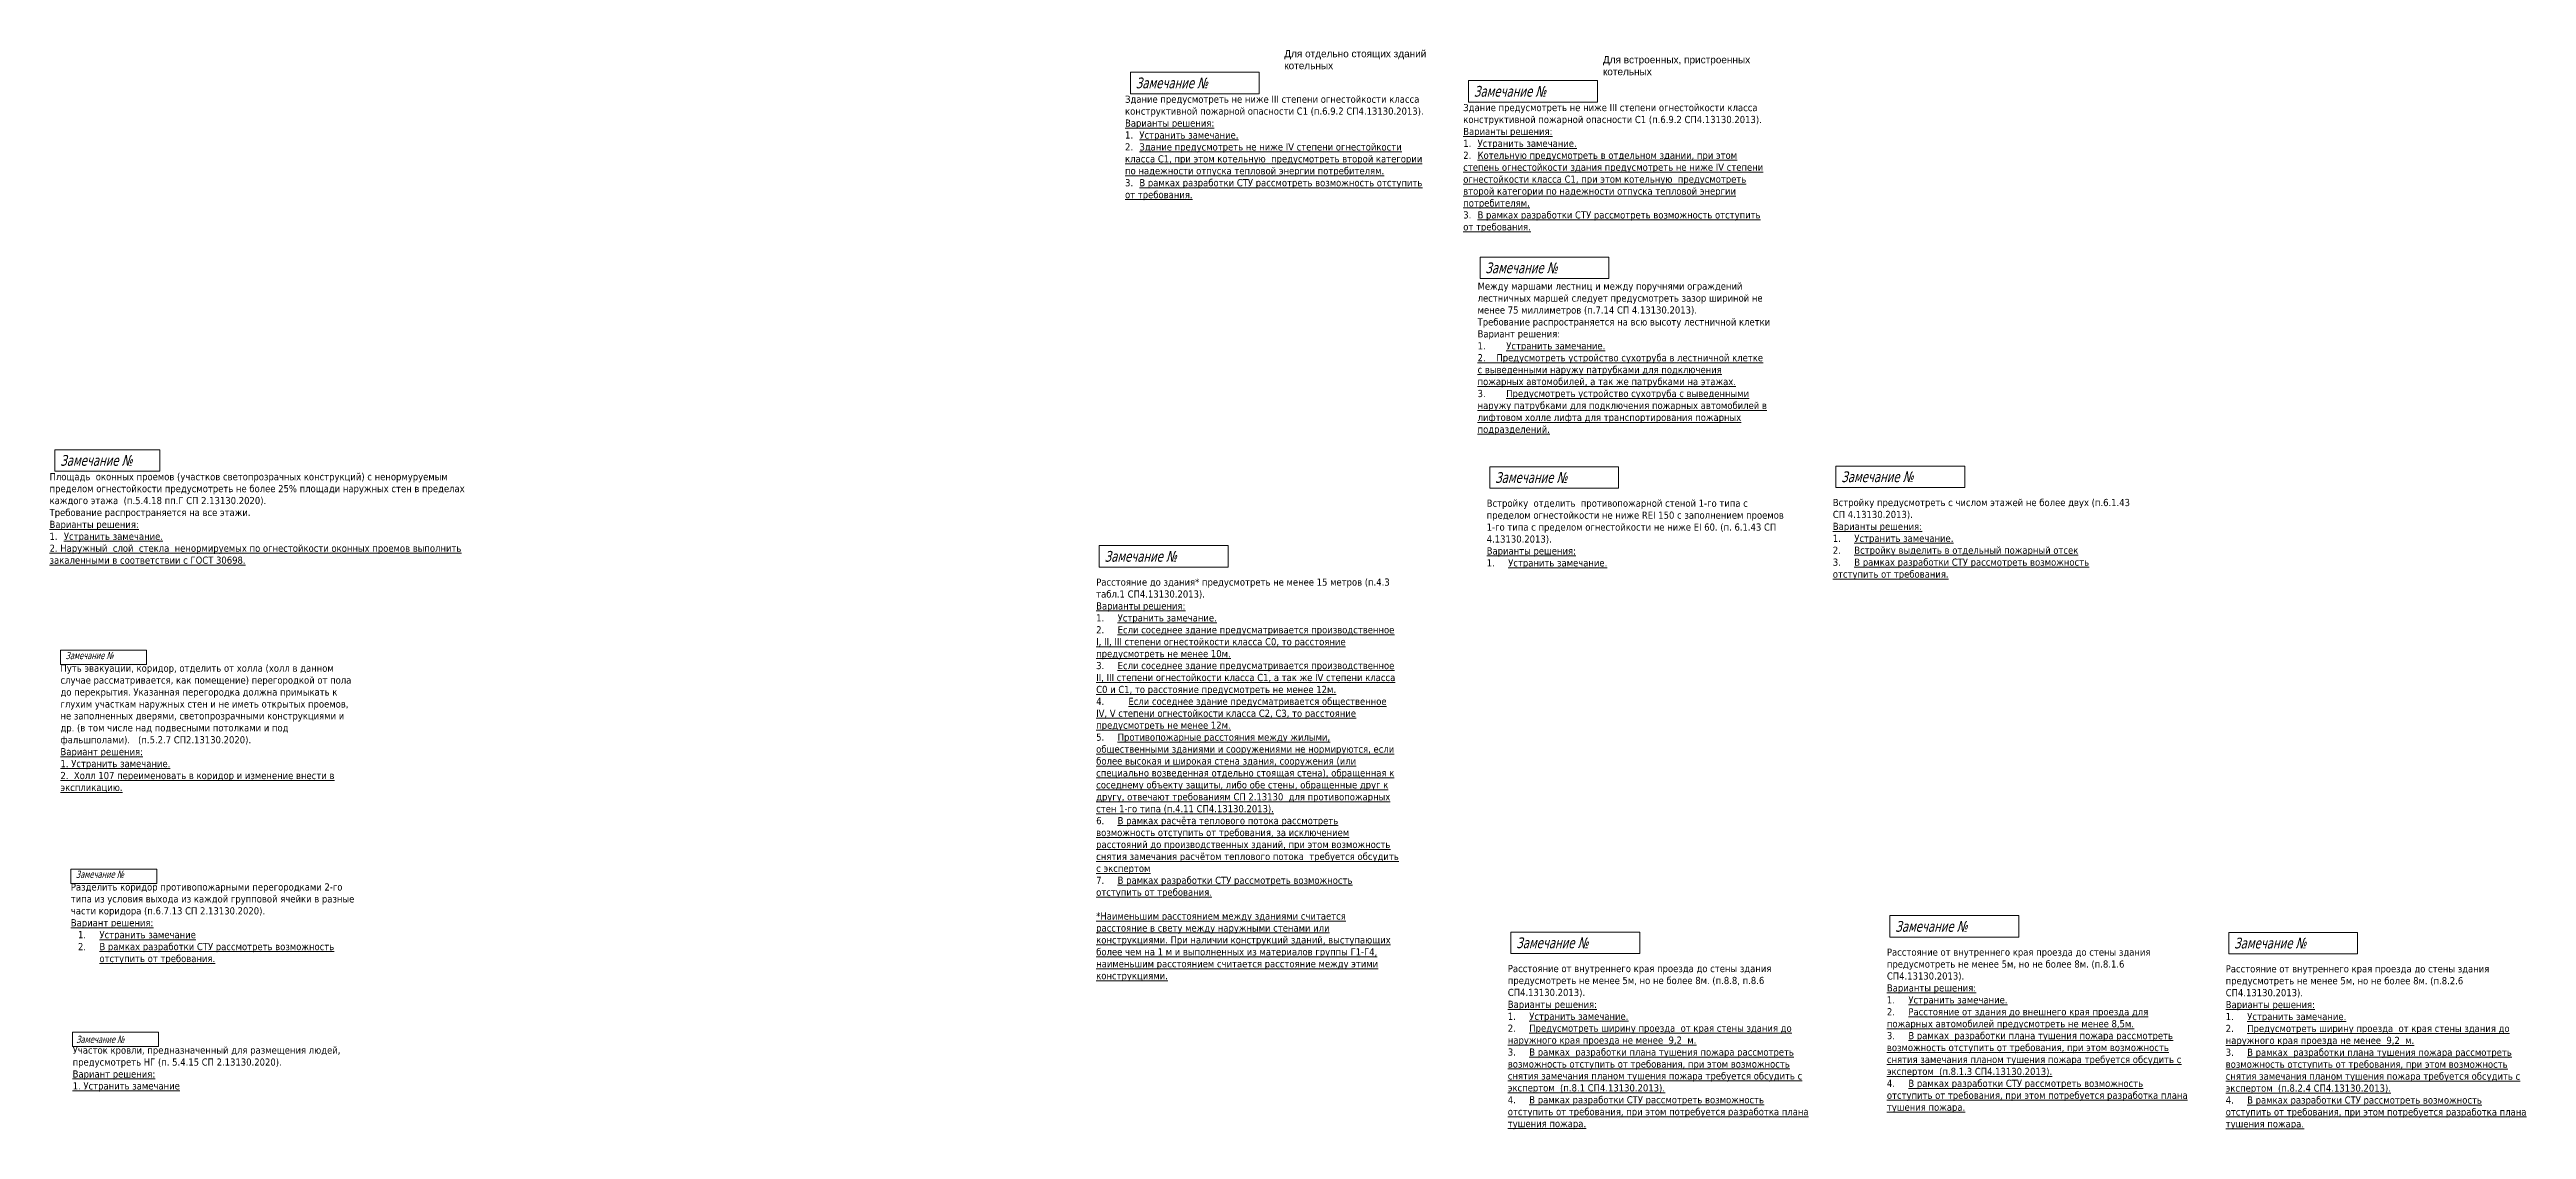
# Model space of a CAD drawing. Header units: millimetres. Extents: x -204396 to 1997851, y -2958255 to 237418.
# Drawn here: x 237880 to 445512, y -312297 to -221736 of the extents above; entities that cross this region are included whole.
import ezdxf

# ---------------------------------------------------------------- set-up
doc = ezdxf.new("R2010")
doc.units = ezdxf.units.MM
doc.layers.add('экспертиза', color=1, linetype='Continuous', lineweight=0)
doc.styles.get("Standard").update_dxf_attribs({"font": 'arial.ttf'})
doc.styles.add('ЭКСПЕРТИЗА', font='tahoma.ttf')

msp = doc.modelspace()

# ---------------------------------------------------------------- texts
at = {"layer": 'экспертиза', "lineweight": 0, "style": 'ЭКСПЕРТИЗА', "oblique": 14.99998, "width": 0.8}
for p in [(328933, -224988), (357282, -225689), (358241, -240493), (359060, -258075), (388074, -258014), (326323, -264686), (392607, -295717), (360829, -297095), (421007, -297116)]:
    msp.add_text('Замечание №', height=900, dxfattribs=at).set_placement(p)
at = {"layer": 'экспертиза', "color": 4, "lineweight": 0, "style": 'ЭКСПЕРТИЗА', "oblique": 14.99998, "width": 0.8}
msp.add_text('Замечание №', height=900, dxfattribs=at).set_placement((238778, -256641))
at = {"layer": 'экспертиза', "style": 'ЭКСПЕРТИЗА', "oblique": 14.99998, "width": 0.8}
for p in [(239219, -272853), (240087, -291198)]:
    msp.add_text('Замечание № ', height=600, dxfattribs=at).set_placement(p)
at = {"layer": 'экспертиза', "color": 4, "style": 'ЭКСПЕРТИЗА', "oblique": 14.99998, "width": 0.8}
msp.add_text('Замечание № ', height=600, dxfattribs=at).set_placement((240119, -305042))
at = {"layer": 'экспертиза', "color": 2, "char_height": 600, "width": 14933.92, "attachment_point": 1}
for s, insert in [('Для отдельно стоящих зданий котельных', (341384, -221783)), ('Для встроенных, пристроенных котельных ', (368098, -222289))]:
    msp.add_mtext(s, dxfattribs=dict(at, insert=insert))
at = {"layer": 'экспертиза', "lineweight": 0, "ltscale": 100, "char_height": 600, "attachment_point": 1, "style": 'ЭКСПЕРТИЗА'}
for s, insert, width in [('\\pt1200;Здание предусмотреть не ниже III степени огнестойкости класса конструктивной пожарной опасности С1 (п.6.9.2 СП4.13130.2013).{\\L\\C6;\\PВарианты решения:\\P\\l1.^I\\LУстранить замечание.\\P\\l2.^I\\LЗдание предусмотреть не ниже IV степени огнестойкости класса С1, при этом котельную  предусмотреть второй категории по надежности отпуска тепловой энергии потребителям.\\P\\l3.^I\\LВ рамках разработки СТУ рассмотреть возможность отступить от требования.}', (328037, -225602), 25338.67), ('\\pt1200;Здание предусмотреть не ниже III степени огнестойкости класса конструктивной пожарной опасности С1 (п.6.9.2 СП4.13130.2013).{\\L\\C6;\\PВарианты решения:\\P\\l1.^I\\LУстранить замечание.\\P\\l2.^I\\LКотельную предусмотреть в отдельном здании, при этом степень огнестойкости здания предусмотреть не ниже IV степени огнестойкости класса С1, при этом котельную  предусмотреть второй категории по надежности отпуска тепловой энергии потребителям.\\P\\l3.^I\\LВ рамках разработки СТУ рассмотреть возможность отступить от требования.}', (356387, -226303), 25338.67), ('Между маршами лестниц и между поручнями ограждений лестничных маршей следует предусмотреть зазор шириной не менее 75 миллиметров (п.7.14 СП 4.13130.2013).\\PТребование распространяется на всю высоту лестничной клетки\\P{\\C6;Вариант решения:\\P1.^I\\LУстранить замечание.\\P2.    Предусмотреть устройство сухотруба в лестничной клетке с выведенными наружу патрубками для подключения пожарных автомобилей, а так же патрубками на этажах.\\P\\l\\C2;3.^I\\LПредусмотреть устройство сухотруба с выведенными наружу патрубками для подключения пожарных автомобилей в лифтовом холле лифта для транспортирования пожарных подразделений.}', (357589, -241278), 24218.33), ('\\pt1200;Встройку  отделить  противопожарной стеной {\\C2;1-го} типа с пределом огнестойкости не ниже {\\C2;REI 150} с заполнением проемов {\\C2;1-го} типа с пределом огнестойкости не ниже {\\C2;EI 60.} (п. 6.1.43 СП 4.13130.2013).\\P{\\L\\C6;Варианты решения:\\P\\pt1800;\\l1.^I\\LУстранить замечание.}', (358353, -259482), 25338.67), ('\\pt4800;Встройку предусмотреть с числом этажей не более двух (п.6.1.43 СП 4.13130.2013).\\P\\ptz;{\\L\\C6;Варианты решения:\\P\\pt1800;\\l1.^I\\LУстранить замечание.\\P\\l2.^I\\LВстройку выделить в отдельный пожарный отсек\\P\\l3.^I\\LВ рамках разработки СТУ рассмотреть возможность отступить от требования.}', (387368, -259421), 25338.67), ('\\pt1200;Расстояние до здания* предусмотреть не менее 15 метров (п.4.3 табл.1 СП4.13130.2013).{\\L\\C6;\\PВарианты решения:\\P\\pt1800;\\l1.^I\\LУстранить замечание.\\P\\l2.^I\\LЕсли соседнее здание предусматривается производственное I, II, III степени огнестойкости класса С0, то расстояние предусмотреть не менее 10м.\\P\\l3.^I\\LЕсли соседнее здание предусматривается производственное II, III степени огнестойкости класса С1, а так же IV степени класса С0 и С1, то расстояние предусмотреть не менее 12м.\\P\\l4.^I\\L    Если соседнее здание предусматривается общественное IV, V степени огнестойкости класса С2, C3, то расстояние предусмотреть не менее 12м.\\P\\l5.^I\\LПротивопожарные расстояния между жилыми, общественными зданиями и сооружениями не нормируются, если более высокая и широкая стена здания, сооружения (или специально возведенная отдельно стоящая стена), обращенная к соседнему объекту защиты, либо обе стены, обращенные друг к другу, отвечают требованиям СП 2.13130  для противопожарных стен 1-го типа (п.4.11 СП4.13130.2013).\\P\\l6.^I\\LВ рамках расчёта теплового потока рассмотреть возможность отступить от требования, за исключением расстояний до производственных зданий, при этом возможность снятия замечания расчётом теплового потока  требуется обсудить с экспертом  \\P\\l7.^I\\LВ рамках разработки СТУ рассмотреть возможность отступить от требования.\\P\\pt1200;\\P\\ptz;*Наименьшим расстоянием между зданиями считается расстояние в свету между наружными стенами или конструкциями. При наличии конструкций зданий, выступающих более чем на 1 м и выполненных из материалов группы Г1-Г4, наименьшим расстоянием считается расстояние между этими конструкциями.}', (325617, -266094), 25338.67), ('\\pt4800;Путь эвакуации, коридор, отделить от холла (холл в данном случае рассматривается, как помещение) перегородкой от пола до перекрытия. Указанная перегородка должна примыкать к глухим участкам наружных стен и не иметь открытых проемов, не заполненных дверями, светопрозрачными конструкциями и др. (в том числе над подвесными потолками и под фальшполами).   (п.5.2.7 СП2.13130.2020).\\P{\\L\\C6;Вариант решения:\\P1. Устранить замечание.\\P2.  Холл 107 переименовать в коридор и изменение внести в экспликацию.}', (238797, -273314), 24465.46), ('\\pt4800;Разделить коридор противопожарными перегородками 2-го типа из условия выхода из каждой групповой ячейки в разные части коридора (п.6.7.13 СП 2.13130.2020).{\\L\\C6;\\PВариант решения:\\P\\pi-1800,l2400,t2400,16800;\\l1.^I\\LУстранить замечание\\P\\l2.^I\\LВ рамках разработки СТУ рассмотреть возможность отступить от требования. }', (239665, -291660), 24465.46), ('Расстояние от внутреннего края проезда до стены здания предусмотреть не менее 5м, но не более 8м. (п.8.8, п.8.6 СП4.13130.2013).\\P{\\L\\C6;Варианты решения:\\P\\pt1800;\\l1.^I\\LУстранить замечание.\\P\\l2.^I\\LПредусмотреть ширину проезда  от края стены здания до наружного края проезда не менее  9,2  м.\\P\\l3.^I\\LВ рамках  разработки плана тушения пожара рассмотреть возможность отступить от требования, при этом возможность снятия замечания планом тушения пожара требуется обсудить с экспертом  (п.8.1 СП4.13130.2013).\\P\\l4.^I\\LВ рамках разработки СТУ рассмотреть возможность отступить от требования, при этом потребуется разработка плана тушения пожара.}', (360122, -298502), 25338.67), ('Расстояние от внутреннего края проезда до стены здания предусмотреть не менее 5м, но не более 8м. (п.8.1.6 СП4.13130.2013).\\P{\\L\\C6;Варианты решения:\\P\\pt1800;\\l1.^I\\LУстранить замечание.\\P\\l2.^I\\LРасстояние от здания до внешнего края проезда для пожарных автомобилей предусмотреть не менее 8,5м.\\P\\l3.^I\\LВ рамках  разработки плана тушения пожара рассмотреть возможность отступить от требования, при этом возможность снятия замечания планом тушения пожара требуется обсудить с экспертом  (п.8.1.3 СП4.13130.2013).\\P\\l4.^I\\LВ рамках разработки СТУ рассмотреть возможность отступить от требования, при этом потребуется разработка плана тушения пожара.}', (391900, -297125), 25338.67), ('Расстояние от внутреннего края проезда до стены здания предусмотреть не менее 5м, но не более 8м. (п.8.2.6 СП4.13130.2013).\\P{\\L\\C6;Варианты решения:\\P\\pt1800;\\l1.^I\\LУстранить замечание.\\P\\l2.^I\\LПредусмотреть ширину проезда  от края стены здания до наружного края проезда не менее  9,2  м.\\P\\l3.^I\\LВ рамках  разработки плана тушения пожара рассмотреть возможность отступить от требования, при этом возможность снятия замечания планом тушения пожара требуется обсудить с экспертом  (п.8.2.4 СП4.13130.2013).\\P\\l4.^I\\LВ рамках разработки СТУ рассмотреть возможность отступить от требования, при этом потребуется разработка плана тушения пожара.}', (420301, -298523), 25338.67)]:
    msp.add_mtext(s, dxfattribs=dict(at, insert=insert, width=width))
at = {"layer": 'экспертиза', "color": 4, "lineweight": 0, "ltscale": 100, "char_height": 600, "attachment_point": 1, "style": 'ЭКСПЕРТИЗА'}
for s, insert, width in [('\\pt1200;Площадь  оконных проемов (участков светопрозрачных конструкций) с ненормуруемым пределом огнестойкости предусмотреть не более 25% площади наружных стен в пределах каждого этажа  (п.5.4.18 пп.Г СП 2.13130.2020).\\PТребование распространяется на все этажи.\\P{\\L\\C6;Варианты решения:\\P\\l1.^I\\LУстранить замечание.\\P2. Наружный  слой  стекла  ненормируемых по огнестойкости оконных проемов выполнить закаленными в соответствии с ГОСТ 30698.}', (237882, -257255), 35197.83), ('\\pt4800;Участок кровли, предназначенный для размещения людей, предусмотреть НГ (п. 5.4.15 СП 2.13130.2020).{\\L\\C6;\\PВариант решения:\\P1. Устранить замечание}', (239819, -305342), 24465.46)]:
    msp.add_mtext(s, dxfattribs=dict(at, insert=insert, width=width))

# ---------------------------------------------------------------- linework, layer by layer
at = {"layer": 'экспертиза', "lineweight": 0}
for points in [[(328483, -223638), (339283, -223638), (339283, -225438), (328483, -225438), (328483, -223638)], [(356832, -224339), (367632, -224339), (367632, -226139), (356832, -226139), (356832, -224339)], [(357791, -239143), (368591, -239143), (368591, -240943), (357791, -240943), (357791, -239143)], [(358610, -256725), (369410, -256725), (369410, -258525), (358610, -258525), (358610, -256725)], [(387624, -256664), (398424, -256664), (398424, -258464), (387624, -258464), (387624, -256664)], [(325873, -263336), (336673, -263336), (336673, -265136), (325873, -265136), (325873, -263336)], [(392157, -294367), (402957, -294367), (402957, -296167), (392157, -296167), (392157, -294367)], [(360379, -295745), (371179, -295745), (371179, -297545), (360379, -297545), (360379, -295745)], [(420557, -295766), (431357, -295766), (431357, -297566), (420557, -297566), (420557, -295766)]]:
    msp.add_lwpolyline(points, dxfattribs=at)
at = {"layer": 'экспертиза', "color": 4, "lineweight": 0}
msp.add_lwpolyline([(238328, -255291), (247133, -255303), (247133, -257103), (238328, -257091), (238328, -255291)], dxfattribs=at)
at = {"layer": 'экспертиза'}
for points in [[(238797, -272114), (245997, -272114), (245997, -273314), (238797, -273314), (238797, -272114)], [(239665, -290460), (246865, -290460), (246865, -291660), (239665, -291660), (239665, -290460)]]:
    msp.add_lwpolyline(points, dxfattribs=at)
at = {"layer": 'экспертиза', "color": 4}
msp.add_lwpolyline([(239819, -304142), (247019, -304142), (247019, -305342), (239819, -305342), (239819, -304142)], dxfattribs=at)

msp.set_redraw_order([(e.dxf.handle, doc.entitydb.next_handle()) for e in msp.query("TEXT MTEXT ATTDEF DIMENSION ARC_DIMENSION")])  # texts and dimensions are drawn at this point

doc.saveas('drawing.dxf')
